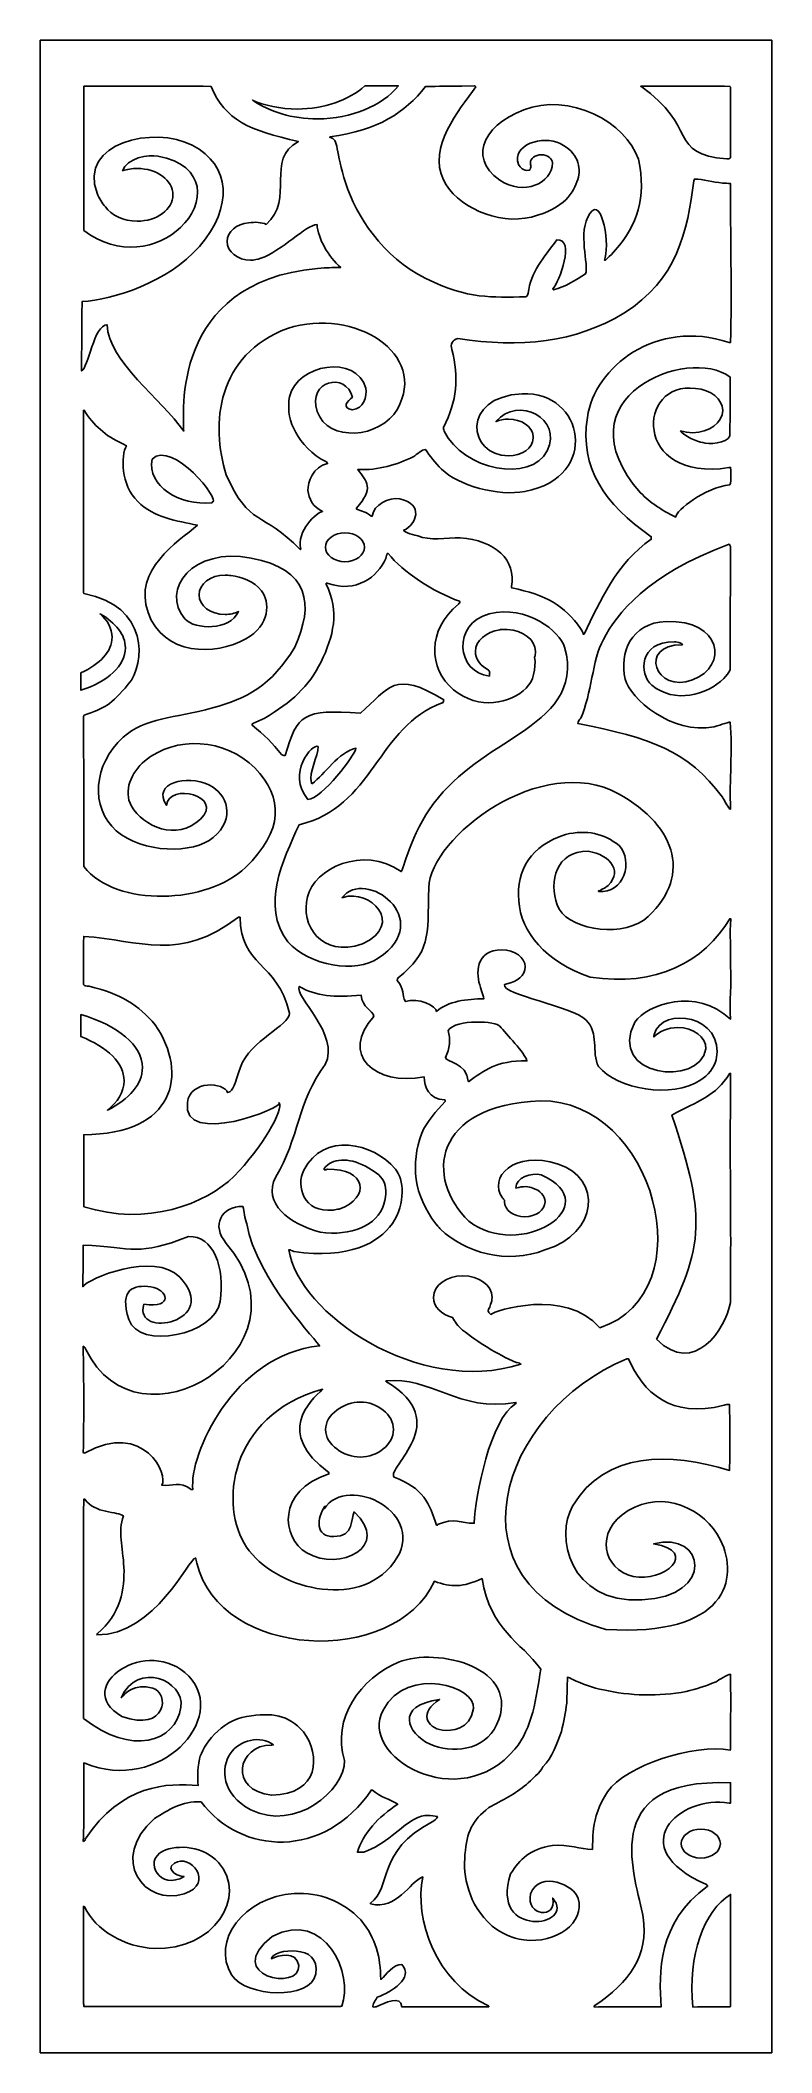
# Model space of a CAD drawing. Header units: centimetres. Extents: x 20.5 to 27, y -9 to 9.
import ezdxf

# ---------------------------------------------------------------- set-up
doc = ezdxf.new("R2010")
doc.units = ezdxf.units.CM
doc.header["$MEASUREMENT"] = 0
doc.layers.add('layer 1', color=7, linetype='Continuous')

msp = doc.modelspace()

# ---------------------------------------------------------------- linework, layer by layer
at = {"layer": 'layer 1', "color": 250}
for points, knots in [([(20.50021, 9.00077), (20.50021, 9.00077), (27.04602, 9.00077), (27.04602, 9.00077), (27.04602, 9.00077), (27.04602, 9.00077), (27.04602, -9.00021), (27.04602, -9.00021), (27.04602, -9.00021), (27.04602, -9.00021), (20.50021, -9.00021), (20.50021, -9.00021), (20.50021, -9.00021), (20.50021, -9.00021), (20.50021, 9.00077), (20.50021, 9.00077)], [0, 0, 0, 0, 0.2, 0.2, 0.2, 0.2, 0.4, 0.4, 0.4, 0.4, 0.6, 0.6, 0.6, 0.6, 1, 1, 1, 1]), ([(22.38146, 7.03393), (22.4142, 7.03393), (22.44522, 7.04), (22.47285, 7.05078), (22.47285, 7.05078), (22.66376, 7.11455), (22.87923, 7.35209), (22.97688, 7.35209), (22.97688, 7.35209), (22.98365, 7.22966), (23.08068, 7.06161), (23.18862, 6.9692), (23.18862, 6.9692), (23.09922, 6.96669), (23.07421, 6.96669), (22.98048, 6.96042), (22.98048, 6.96042), (21.65385, 6.83408), (21.78639, 5.63759), (21.78368, 5.50529), (21.78368, 5.50529), (21.58552, 5.78985), (21.10924, 6.12796), (21.09875, 6.45533), (21.09875, 6.45533), (20.9805, 6.45533), (20.92882, 6.06797), (20.87017, 6.0429), (20.87017, 6.0429), (20.87099, 6.21822), (20.87187, 6.58438), (20.87505, 6.66289), (20.87505, 6.66289), (21.15147, 6.68206), (21.6416, 6.83166), (21.92405, 7.15679), (21.92405, 7.15679), (22.231, 7.51012), (22.20332, 7.88225), (21.8611, 8.0609), (21.8611, 8.0609), (21.51887, 8.23955), (20.84008, 8.08666), (21.00858, 7.63352), (21.00858, 7.63352), (21.027, 7.58402), (21.05284, 7.54375), (21.08367, 7.51177), (21.08367, 7.51177), (21.13646, 7.43505), (21.24445, 7.38228), (21.36862, 7.38228), (21.36862, 7.38228), (21.54453, 7.38228), (21.688, 7.4882), (21.688, 7.61807), (21.688, 7.61807), (21.688, 7.74795), (21.54453, 7.85387), (21.36862, 7.85387), (21.36862, 7.85387), (21.32179, 7.85387), (21.27727, 7.84637), (21.23712, 7.8329), (21.23712, 7.8329), (21.27595, 7.94794), (21.46832, 7.9812), (21.55363, 7.96458), (21.55363, 7.96458), (21.99376, 7.87883), (21.97845, 7.53647), (21.75594, 7.32561), (21.75594, 7.32561), (21.55959, 7.13955), (21.19884, 7.05927), (20.89111, 7.29946), (20.89111, 7.29946), (20.88896, 8.58727), (20.88896, 8.58727), (20.89111, 8.58914), (20.89111, 8.58914), (21.27035, 8.58914), (21.64959, 8.58914), (22.02954, 8.58853), (22.02954, 8.58853), (22.15675, 8.28257), (22.36772, 8.19709), (22.81068, 8.09444), (22.81068, 8.09444), (22.50905, 7.93893), (22.78283, 7.58206), (22.52159, 7.35389), (22.52159, 7.35389), (22.48164, 7.37247), (22.42235, 7.37676), (22.36487, 7.36746), (22.36487, 7.36746), (22.25737, 7.36067), (22.1723, 7.28849), (22.1723, 7.20096), (22.1723, 7.20096), (22.1723, 7.10897), (22.26626, 7.03393), (22.38146, 7.03393)], [0, 0, 0, 0, 0.03703704, 0.03703704, 0.03703704, 0.03703704, 0.07407407, 0.07407407, 0.07407407, 0.07407407, 0.11111111, 0.11111111, 0.11111111, 0.11111111, 0.14814815, 0.14814815, 0.14814815, 0.14814815, 0.18518519, 0.18518519, 0.18518519, 0.18518519, 0.22222222, 0.22222222, 0.22222222, 0.22222222, 0.25925926, 0.25925926, 0.25925926, 0.25925926, 0.2962963, 0.2962963, 0.2962963, 0.2962963, 0.33333333, 0.33333333, 0.33333333, 0.33333333, 0.37037037, 0.37037037, 0.37037037, 0.37037037, 0.40740741, 0.40740741, 0.40740741, 0.40740741, 0.44444444, 0.44444444, 0.44444444, 0.44444444, 0.48148148, 0.48148148, 0.48148148, 0.48148148, 0.51851852, 0.51851852, 0.51851852, 0.51851852, 0.55555556, 0.55555556, 0.55555556, 0.55555556, 0.59259259, 0.59259259, 0.59259259, 0.59259259, 0.62962963, 0.62962963, 0.62962963, 0.62962963, 0.66666667, 0.66666667, 0.66666667, 0.66666667, 0.7037037, 0.7037037, 0.7037037, 0.7037037, 0.74074074, 0.74074074, 0.74074074, 0.74074074, 0.77777778, 0.77777778, 0.77777778, 0.77777778, 0.81481481, 0.81481481, 0.81481481, 0.81481481, 0.85185185, 0.85185185, 0.85185185, 0.85185185, 0.88888889, 0.88888889, 0.88888889, 0.88888889, 0.92592593, 0.92592593, 0.92592593, 0.92592593, 1, 1, 1, 1]), ([(22.39815, 8.46488), (22.55006, 8.36096), (22.7557, 8.29755), (22.98084, 8.29755), (22.98084, 8.29755), (23.28712, 8.29755), (23.55638, 8.41554), (23.7056, 8.59166), (23.7056, 8.59166), (23.7056, 8.59166), (23.40513, 8.59166), (23.40513, 8.59166), (23.40513, 8.59166), (23.26077, 8.46571), (23.04277, 8.38523), (22.79957, 8.38523), (22.79957, 8.38523), (22.65317, 8.38525), (22.50021, 8.4176), (22.39834, 8.46509), (22.39834, 8.46509), (22.39829, 8.46512), (22.39791, 8.46507), (22.39815, 8.46488)], [0, 0, 0, 0, 0.14285714, 0.14285714, 0.14285714, 0.14285714, 0.28571429, 0.28571429, 0.28571429, 0.28571429, 0.42857143, 0.42857143, 0.42857143, 0.42857143, 0.57142857, 0.57142857, 0.57142857, 0.57142857, 0.71428571, 0.71428571, 0.71428571, 0.71428571, 1, 1, 1, 1]), ([(23.95099, 6.87), (23.56019, 7.06176), (23.32778, 7.43526), (23.23389, 7.72034), (23.23389, 7.72034), (23.13998, 8.00544), (23.17442, 8.12102), (23.09079, 8.13105), (23.09079, 8.13105), (23.09151, 8.13293), (23.09223, 8.13418), (23.09296, 8.13544), (23.09296, 8.13544), (23.53219, 8.20216), (23.75925, 8.34778), (23.94731, 8.58664), (23.94731, 8.58664), (24.03311, 8.58727), (24.04752, 8.58978), (24.38639, 8.59166), (24.38639, 8.59166), (24.38998, 8.59103), (24.39254, 8.58651), (24.39687, 8.58525), (24.39687, 8.58525), (24.24298, 8.36804), (23.96847, 8.0449), (24.1083, 7.75162), (24.1083, 7.75162), (24.21965, 7.51804), (24.59013, 7.34239), (24.89508, 7.41962), (24.89508, 7.41962), (25.20003, 7.49685), (25.27464, 7.64408), (25.3096, 7.75509), (25.3096, 7.75509), (25.34456, 7.86611), (25.31178, 7.99668), (25.15369, 8.07594), (25.15369, 8.07594), (24.99559, 8.15521), (24.71917, 8.06614), (24.77931, 7.89041), (24.77931, 7.89041), (24.79804, 7.86095), (24.82112, 7.8315), (24.87446, 7.83777), (24.87446, 7.83777), (24.88955, 7.84681), (24.89127, 7.86236), (24.89139, 7.87923), (24.89139, 7.87923), (24.88783, 7.88675), (24.88588, 7.89481), (24.88588, 7.90321), (24.88588, 7.90321), (24.88588, 7.94337), (24.93023, 7.97611), (24.98463, 7.97611), (24.98463, 7.97611), (25.03901, 7.97611), (25.08338, 7.94337), (25.08338, 7.90321), (25.08338, 7.90321), (25.08338, 7.71996), (24.82407, 7.6047), (24.61127, 7.75032), (24.61127, 7.75032), (24.31123, 7.95564), (24.4864, 8.28658), (24.90204, 8.40092), (24.90204, 8.40092), (25.31767, 8.51526), (25.81718, 8.20964), (25.86677, 7.87379), (25.86677, 7.87379), (25.91636, 7.53795), (25.8195, 7.30616), (25.61131, 7.08326), (25.61131, 7.08326), (25.58245, 7.05631), (25.5702, 7.04752), (25.55723, 7.03375), (25.55723, 7.03375), (25.55362, 7.03438), (25.55074, 7.03438), (25.54785, 7.03438), (25.54785, 7.03438), (25.60039, 7.13967), (25.53262, 7.62118), (25.41808, 7.45174), (25.41808, 7.45174), (25.30354, 7.2823), (25.41427, 6.98916), (25.37916, 6.91091), (25.37916, 6.91091), (25.29116, 6.8584), (25.20466, 6.79516), (25.09149, 6.76804), (25.09149, 6.76804), (25.08354, 6.77117), (25.08787, 6.7787), (25.08787, 6.7787), (25.08787, 6.7787), (25.14446, 6.83719), (25.29105, 7.23196), (25.12248, 7.21424), (25.12248, 7.21424), (25.00784, 7.05756), (24.88745, 6.92659), (24.86582, 6.73733), (24.86582, 6.73733), (24.85933, 6.7273), (24.86077, 6.71478), (24.84634, 6.70474), (24.84634, 6.70474), (24.53253, 6.70546), (24.34181, 6.67824), (23.95099, 6.87)], [0, 0, 0, 0, 0.03225806, 0.03225806, 0.03225806, 0.03225806, 0.06451613, 0.06451613, 0.06451613, 0.06451613, 0.09677419, 0.09677419, 0.09677419, 0.09677419, 0.12903226, 0.12903226, 0.12903226, 0.12903226, 0.16129032, 0.16129032, 0.16129032, 0.16129032, 0.19354839, 0.19354839, 0.19354839, 0.19354839, 0.22580645, 0.22580645, 0.22580645, 0.22580645, 0.25806452, 0.25806452, 0.25806452, 0.25806452, 0.29032258, 0.29032258, 0.29032258, 0.29032258, 0.32258065, 0.32258065, 0.32258065, 0.32258065, 0.35483871, 0.35483871, 0.35483871, 0.35483871, 0.38709677, 0.38709677, 0.38709677, 0.38709677, 0.41935484, 0.41935484, 0.41935484, 0.41935484, 0.4516129, 0.4516129, 0.4516129, 0.4516129, 0.48387097, 0.48387097, 0.48387097, 0.48387097, 0.51612903, 0.51612903, 0.51612903, 0.51612903, 0.5483871, 0.5483871, 0.5483871, 0.5483871, 0.58064516, 0.58064516, 0.58064516, 0.58064516, 0.61290323, 0.61290323, 0.61290323, 0.61290323, 0.64516129, 0.64516129, 0.64516129, 0.64516129, 0.67741935, 0.67741935, 0.67741935, 0.67741935, 0.70967742, 0.70967742, 0.70967742, 0.70967742, 0.74193548, 0.74193548, 0.74193548, 0.74193548, 0.77419355, 0.77419355, 0.77419355, 0.77419355, 0.80645161, 0.80645161, 0.80645161, 0.80645161, 0.83870968, 0.83870968, 0.83870968, 0.83870968, 0.87096774, 0.87096774, 0.87096774, 0.87096774, 0.90322581, 0.90322581, 0.90322581, 0.90322581, 0.93548387, 0.93548387, 0.93548387, 0.93548387, 1, 1, 1, 1]), ([(26.64301, 7.94055), (26.11377, 7.9802), (26.39185, 8.23106), (25.87301, 8.58914), (25.87301, 8.58914), (26.13906, 8.58914), (26.40581, 8.58914), (26.67257, 8.58853), (26.67257, 8.58853), (26.67399, 8.58602), (26.67545, 8.58289), (26.67761, 8.57975), (26.67761, 8.57975), (26.67618, 8.37231), (26.67977, 8.16051), (26.67545, 7.94932), (26.67545, 7.94932), (26.66391, 7.93928), (26.65454, 7.94117), (26.64301, 7.94055)], [0, 0, 0, 0, 0.16666667, 0.16666667, 0.16666667, 0.16666667, 0.33333333, 0.33333333, 0.33333333, 0.33333333, 0.5, 0.5, 0.5, 0.5, 0.66666667, 0.66666667, 0.66666667, 0.66666667, 1, 1, 1, 1]), ([(24.68932, 5.28344), (24.8093, 5.28344), (24.90763, 5.35412), (24.91184, 5.44197), (24.91184, 5.44197), (24.91253, 5.44803), (24.91235, 5.45413), (24.91137, 5.46022), (24.91137, 5.46022), (24.90276, 5.54503), (24.80632, 5.61225), (24.68932, 5.61225), (24.68932, 5.61225), (24.64948, 5.61225), (24.61203, 5.60445), (24.57962, 5.59082), (24.57962, 5.59082), (24.57914, 5.59071), (24.57864, 5.59063), (24.57815, 5.59053), (24.57815, 5.59053), (24.77669, 5.8259), (25.18084, 5.61614), (25.03529, 5.3276), (25.03529, 5.3276), (24.88974, 5.03906), (24.28066, 5.15558), (24.11602, 5.50278), (24.11602, 5.50278), (24.1088, 5.52597), (24.1088, 5.52597), (24.1088, 5.53662), (24.1088, 5.53662), (24.23053, 5.77873), (24.24724, 5.97937), (24.18306, 6.23598), (24.18306, 6.23598), (24.16792, 6.28111), (24.18667, 6.31808), (24.23714, 6.33375), (24.23714, 6.33375), (24.79346, 6.24692), (25.28995, 6.29321), (25.72233, 6.56072), (25.72233, 6.56072), (26.20055, 6.85659), (26.29235, 7.28962), (26.34812, 7.7444), (26.34812, 7.7444), (26.3503, 7.7494), (26.35246, 7.75441), (26.35462, 7.75881), (26.35462, 7.75881), (26.43176, 7.75881), (26.51972, 7.73311), (26.6048, 7.72246), (26.6048, 7.72246), (26.62786, 7.72183), (26.65166, 7.72121), (26.67545, 7.71996), (26.67545, 7.71996), (26.67569, 7.29231), (26.68989, 6.74067), (26.67688, 6.29866), (26.67688, 6.29866), (26.67257, 6.29866), (26.66824, 6.29866), (26.66463, 6.29804), (26.66463, 6.29804), (26.0097, 6.5127), (25.46359, 6.08074), (25.39584, 5.62735), (25.39584, 5.62735), (25.32811, 5.17395), (25.54411, 4.85706), (25.96817, 4.55964), (25.96817, 4.55964), (25.96817, 4.55274), (25.96817, 4.54522), (25.96817, 4.53771), (25.96817, 4.53771), (25.65485, 4.32346), (25.51066, 3.9799), (25.36689, 3.68982), (25.36689, 3.68982), (25.36402, 3.6892), (25.36186, 3.68857), (25.35967, 3.68794), (25.35967, 3.68794), (25.3568, 3.70736), (25.34238, 3.72617), (25.33445, 3.73995), (25.33445, 3.73995), (25.19053, 3.94155), (25.02967, 4.04151), (24.71873, 4.10153), (24.71873, 4.10153), (24.71802, 4.10594), (24.7173, 4.11031), (24.71658, 4.11408), (24.71658, 4.11408), (24.76417, 4.34946), (24.5687, 4.52862), (24.25876, 4.55149), (24.25876, 4.55149), (24.13907, 4.54898), (23.97974, 4.52204), (23.87953, 4.56841), (23.87953, 4.56841), (23.86007, 4.57092), (23.75264, 4.59787), (23.75264, 4.61917), (23.75264, 4.61917), (23.86935, 4.66244), (23.93271, 4.85863), (23.71888, 4.8975), (23.71888, 4.8975), (23.61717, 4.91598), (23.48591, 4.8473), (23.47074, 4.7445), (23.47074, 4.7445), (23.46786, 4.74514), (23.46498, 4.74514), (23.46209, 4.74514), (23.46209, 4.74514), (23.41811, 4.77835), (23.37413, 4.79151), (23.33087, 4.80717), (23.33087, 4.80717), (23.33015, 4.81031), (23.33015, 4.81345), (23.33015, 4.81595), (23.33015, 4.81595), (23.48843, 4.99285), (23.42558, 5.05437), (23.34098, 5.16062), (23.34098, 5.16062), (23.52549, 5.15421), (23.69006, 5.20187), (23.84204, 5.27781), (23.84204, 5.27781), (23.86511, 5.29348), (23.91846, 5.34048), (23.94731, 5.34048), (23.94731, 5.34048), (23.98696, 5.28094), (24.03311, 5.22203), (24.09222, 5.16438), (24.09222, 5.16438), (24.24209, 5.01716), (24.59727, 4.91922), (24.83746, 4.96515), (24.83746, 4.96515), (25.51694, 5.0916), (25.36565, 5.86574), (24.81134, 5.83843), (24.81134, 5.83843), (24.25702, 5.81113), (24.33043, 5.28344), (24.68932, 5.28344)], [0, 0, 0, 0, 0.02439024, 0.02439024, 0.02439024, 0.02439024, 0.04878049, 0.04878049, 0.04878049, 0.04878049, 0.07317073, 0.07317073, 0.07317073, 0.07317073, 0.09756098, 0.09756098, 0.09756098, 0.09756098, 0.12195122, 0.12195122, 0.12195122, 0.12195122, 0.14634146, 0.14634146, 0.14634146, 0.14634146, 0.17073171, 0.17073171, 0.17073171, 0.17073171, 0.19512195, 0.19512195, 0.19512195, 0.19512195, 0.2195122, 0.2195122, 0.2195122, 0.2195122, 0.24390244, 0.24390244, 0.24390244, 0.24390244, 0.26829268, 0.26829268, 0.26829268, 0.26829268, 0.29268293, 0.29268293, 0.29268293, 0.29268293, 0.31707317, 0.31707317, 0.31707317, 0.31707317, 0.34146341, 0.34146341, 0.34146341, 0.34146341, 0.36585366, 0.36585366, 0.36585366, 0.36585366, 0.3902439, 0.3902439, 0.3902439, 0.3902439, 0.41463415, 0.41463415, 0.41463415, 0.41463415, 0.43902439, 0.43902439, 0.43902439, 0.43902439, 0.46341463, 0.46341463, 0.46341463, 0.46341463, 0.48780488, 0.48780488, 0.48780488, 0.48780488, 0.51219512, 0.51219512, 0.51219512, 0.51219512, 0.53658537, 0.53658537, 0.53658537, 0.53658537, 0.56097561, 0.56097561, 0.56097561, 0.56097561, 0.58536585, 0.58536585, 0.58536585, 0.58536585, 0.6097561, 0.6097561, 0.6097561, 0.6097561, 0.63414634, 0.63414634, 0.63414634, 0.63414634, 0.65853659, 0.65853659, 0.65853659, 0.65853659, 0.68292683, 0.68292683, 0.68292683, 0.68292683, 0.70731707, 0.70731707, 0.70731707, 0.70731707, 0.73170732, 0.73170732, 0.73170732, 0.73170732, 0.75609756, 0.75609756, 0.75609756, 0.75609756, 0.7804878, 0.7804878, 0.7804878, 0.7804878, 0.80487805, 0.80487805, 0.80487805, 0.80487805, 0.82926829, 0.82926829, 0.82926829, 0.82926829, 0.85365854, 0.85365854, 0.85365854, 0.85365854, 0.87804878, 0.87804878, 0.87804878, 0.87804878, 0.90243902, 0.90243902, 0.90243902, 0.90243902, 0.92682927, 0.92682927, 0.92682927, 0.92682927, 0.95121951, 0.95121951, 0.95121951, 0.95121951, 1, 1, 1, 1]), ([(22.82692, 4.44621), (22.49411, 4.78898), (22.3644, 4.64946), (22.16508, 5.11362), (22.16508, 5.11362), (22.01959, 5.56762), (22.0829, 6.18881), (22.71373, 6.42337), (22.71373, 6.42337), (23.31827, 6.61389), (23.97326, 6.19403), (23.69563, 5.70088), (23.69563, 5.70088), (23.54765, 5.43804), (23.07146, 5.40201), (22.97918, 5.67962), (22.97918, 5.67962), (22.88691, 5.95724), (23.23665, 6.03669), (23.2941, 5.80797), (23.2941, 5.80797), (23.25229, 5.76975), (23.18957, 5.71523), (23.29267, 5.69455), (23.29267, 5.69455), (23.3936, 5.70395), (23.42676, 5.81549), (23.41379, 5.88757), (23.41379, 5.88757), (23.33106, 6.19823), (22.79329, 6.10191), (22.73163, 5.81143), (22.73163, 5.81143), (22.69478, 5.63782), (22.77182, 5.41575), (23.01293, 5.25274), (23.01293, 5.25274), (23.02446, 5.24773), (23.067, 5.23645), (23.07205, 5.21452), (23.07205, 5.21452), (22.94074, 5.18675), (22.89386, 5.04544), (22.8947, 4.97451), (22.8947, 4.97451), (22.90334, 4.89741), (22.94084, 4.82723), (23.02663, 4.78524), (23.02663, 4.78524), (22.97621, 4.78267), (22.78912, 4.60883), (22.83197, 4.44809), (22.83197, 4.44809), (22.8298, 4.44747), (22.82837, 4.44684), (22.82692, 4.44621)], [0, 0, 0, 0, 0.06666667, 0.06666667, 0.06666667, 0.06666667, 0.13333333, 0.13333333, 0.13333333, 0.13333333, 0.2, 0.2, 0.2, 0.2, 0.26666667, 0.26666667, 0.26666667, 0.26666667, 0.33333333, 0.33333333, 0.33333333, 0.33333333, 0.4, 0.4, 0.4, 0.4, 0.46666667, 0.46666667, 0.46666667, 0.46666667, 0.53333333, 0.53333333, 0.53333333, 0.53333333, 0.6, 0.6, 0.6, 0.6, 0.66666667, 0.66666667, 0.66666667, 0.66666667, 0.73333333, 0.73333333, 0.73333333, 0.73333333, 0.8, 0.8, 0.8, 0.8, 0.86666667, 0.86666667, 0.86666667, 0.86666667, 1, 1, 1, 1]), ([(26.33808, 5.49026), (26.48611, 5.49026), (26.60686, 5.5794), (26.60686, 5.6887), (26.60686, 5.6887), (26.60686, 5.79156), (26.4999, 5.87656), (26.3639, 5.88621), (26.3639, 5.88621), (25.83743, 5.9579), (25.80047, 5.04488), (26.66247, 5.17817), (26.66247, 5.17817), (26.6668, 5.17879), (26.67185, 5.17942), (26.67688, 5.17942), (26.67688, 5.17942), (26.67688, 5.17692), (26.68914, 5.05284), (26.66969, 5.02463), (26.66969, 5.02463), (26.44685, 5.00038), (26.18874, 4.79556), (26.18663, 4.73636), (26.18663, 4.73636), (26.05831, 4.79716), (25.96241, 4.8642), (25.87085, 4.95257), (25.87085, 4.95257), (25.12541, 5.80591), (26.302, 6.27518), (26.67257, 5.98783), (26.67257, 5.98783), (26.67257, 5.55292), (26.67257, 5.55292), (26.67041, 5.46143), (26.67041, 5.46143), (26.64796, 5.39445), (26.47435, 5.38135), (26.42887, 5.40189), (26.42887, 5.40189), (26.37815, 5.40714), (26.25949, 5.46328), (26.23082, 5.5068), (26.23082, 5.5068), (26.26371, 5.49618), (26.29998, 5.49026), (26.33808, 5.49026)], [0, 0, 0, 0, 0.07692308, 0.07692308, 0.07692308, 0.07692308, 0.15384615, 0.15384615, 0.15384615, 0.15384615, 0.23076923, 0.23076923, 0.23076923, 0.23076923, 0.30769231, 0.30769231, 0.30769231, 0.30769231, 0.38461538, 0.38461538, 0.38461538, 0.38461538, 0.46153846, 0.46153846, 0.46153846, 0.46153846, 0.53846154, 0.53846154, 0.53846154, 0.53846154, 0.61538462, 0.61538462, 0.61538462, 0.61538462, 0.69230769, 0.69230769, 0.69230769, 0.69230769, 0.76923077, 0.76923077, 0.76923077, 0.76923077, 0.84615385, 0.84615385, 0.84615385, 0.84615385, 1, 1, 1, 1]), ([(22.15403, 3.86479), (22.19813, 3.86479), (22.23942, 3.87412), (22.27465, 3.89031), (22.27465, 3.89031), (22.19673, 3.71861), (21.88695, 3.72616), (21.79419, 3.82442), (21.79419, 3.82442), (21.57458, 4.08869), (21.8649, 4.46912), (22.38686, 4.36957), (22.38686, 4.36957), (22.90884, 4.27001), (22.95248, 3.95583), (22.77718, 3.57263), (22.77718, 3.57263), (22.57242, 3.22729), (22.34606, 3.11087), (22.04106, 3.02868), (22.04106, 3.02868), (21.69802, 2.93625), (21.43521, 2.93882), (21.24268, 2.76673), (21.24268, 2.76673), (20.97212, 2.52491), (20.94522, 2.13543), (21.18072, 1.93075), (21.18072, 1.93075), (21.41622, 1.72607), (21.87081, 1.71969), (22.04863, 1.86962), (22.04863, 1.86962), (22.25193, 2.04104), (22.17581, 2.26024), (22.01023, 2.33935), (22.01023, 2.33935), (21.8104, 2.43483), (21.49853, 2.3577), (21.62907, 2.15751), (21.62907, 2.15751), (21.64976, 2.36246), (22.15108, 2.24356), (21.93315, 2.0341), (21.93315, 2.0341), (21.72251, 1.83164), (21.42036, 1.9689), (21.31603, 2.15091), (21.31603, 2.15091), (21.2399, 2.28372), (21.31665, 2.45443), (21.43373, 2.55285), (21.43373, 2.55285), (21.71123, 2.78616), (22.15826, 2.75612), (22.41981, 2.49184), (22.41981, 2.49184), (22.68133, 2.22757), (22.67355, 1.92695), (22.33734, 1.6018), (22.33734, 1.6018), (22.0011, 1.27666), (21.18441, 1.23669), (20.89039, 1.60927), (20.89039, 1.60927), (20.88967, 2.05796), (20.88896, 2.50666), (20.88823, 2.95473), (20.88823, 2.95473), (20.88967, 2.95786), (20.89184, 2.961), (20.89399, 2.9635), (20.89399, 2.9635), (21.06735, 3.02323), (21.13505, 3.05439), (21.28837, 3.23988), (21.28837, 3.23988), (21.44167, 3.42535), (21.47516, 3.94414), (20.89111, 4.05078), (20.89111, 4.05078), (20.88967, 4.05392), (20.88896, 4.05705), (20.88823, 4.05956), (20.88823, 4.05956), (20.88752, 4.60289), (20.8868, 5.1462), (20.8868, 5.68953), (20.8868, 5.68953), (20.88967, 5.68953), (20.89327, 5.68953), (20.89689, 5.68953), (20.89689, 5.68953), (20.90049, 5.68452), (20.90049, 5.68452), (20.90483, 5.67011), (20.90483, 5.67011), (21.00552, 5.53072), (21.09285, 5.4556), (21.27179, 5.37432), (21.27179, 5.37432), (21.22031, 5.2833), (21.2209, 5.02324), (21.37216, 4.87539), (21.37216, 4.87539), (21.5234, 4.72753), (21.72217, 4.70221), (21.90624, 4.66367), (21.90624, 4.66367), (21.73157, 4.50939), (21.32952, 4.26903), (21.46503, 3.88209), (21.46503, 3.88209), (21.60053, 3.49515), (22.06474, 3.49226), (22.33916, 3.64558), (22.33916, 3.64558), (22.55999, 3.76895), (22.55668, 3.98096), (22.47894, 4.07721), (22.47894, 4.07721), (22.41356, 4.15815), (22.30607, 4.20507), (22.20561, 4.21265), (22.20561, 4.21265), (22.18901, 4.2155), (22.17175, 4.21701), (22.15403, 4.21701), (22.15403, 4.21701), (22.02566, 4.21701), (21.92097, 4.1379), (21.92097, 4.04089), (21.92097, 4.04089), (21.92097, 3.94389), (22.02566, 3.86479), (22.15403, 3.86479)], [0, 0, 0, 0, 0.02857143, 0.02857143, 0.02857143, 0.02857143, 0.05714286, 0.05714286, 0.05714286, 0.05714286, 0.08571429, 0.08571429, 0.08571429, 0.08571429, 0.11428571, 0.11428571, 0.11428571, 0.11428571, 0.14285714, 0.14285714, 0.14285714, 0.14285714, 0.17142857, 0.17142857, 0.17142857, 0.17142857, 0.2, 0.2, 0.2, 0.2, 0.22857143, 0.22857143, 0.22857143, 0.22857143, 0.25714286, 0.25714286, 0.25714286, 0.25714286, 0.28571429, 0.28571429, 0.28571429, 0.28571429, 0.31428571, 0.31428571, 0.31428571, 0.31428571, 0.34285714, 0.34285714, 0.34285714, 0.34285714, 0.37142857, 0.37142857, 0.37142857, 0.37142857, 0.4, 0.4, 0.4, 0.4, 0.42857143, 0.42857143, 0.42857143, 0.42857143, 0.45714286, 0.45714286, 0.45714286, 0.45714286, 0.48571429, 0.48571429, 0.48571429, 0.48571429, 0.51428571, 0.51428571, 0.51428571, 0.51428571, 0.54285714, 0.54285714, 0.54285714, 0.54285714, 0.57142857, 0.57142857, 0.57142857, 0.57142857, 0.6, 0.6, 0.6, 0.6, 0.62857143, 0.62857143, 0.62857143, 0.62857143, 0.65714286, 0.65714286, 0.65714286, 0.65714286, 0.68571429, 0.68571429, 0.68571429, 0.68571429, 0.71428571, 0.71428571, 0.71428571, 0.71428571, 0.74285714, 0.74285714, 0.74285714, 0.74285714, 0.77142857, 0.77142857, 0.77142857, 0.77142857, 0.8, 0.8, 0.8, 0.8, 0.82857143, 0.82857143, 0.82857143, 0.82857143, 0.85714286, 0.85714286, 0.85714286, 0.85714286, 0.88571429, 0.88571429, 0.88571429, 0.88571429, 0.91428571, 0.91428571, 0.91428571, 0.91428571, 0.94285714, 0.94285714, 0.94285714, 0.94285714, 1, 1, 1, 1]), ([(21.50106, 5.25463), (21.68554, 5.42884), (22.12186, 4.88263), (22.03962, 4.86921), (22.03962, 4.86921), (22.0389, 4.86734), (22.03818, 4.86545), (22.03818, 4.86357), (22.03818, 4.86357), (21.74356, 4.83441), (21.4558, 5.01461), (21.50106, 5.25463)], [0, 0, 0, 0, 0.25, 0.25, 0.25, 0.25, 0.5, 0.5, 0.5, 0.5, 1, 1, 1, 1]), ([(23.22692, 4.33659), (23.32334, 4.33659), (23.40198, 4.39465), (23.40198, 4.46583), (23.40198, 4.46583), (23.40198, 4.53703), (23.32334, 4.59508), (23.22692, 4.59508), (23.22692, 4.59508), (23.13049, 4.59508), (23.05185, 4.53703), (23.05185, 4.46583), (23.05185, 4.46583), (23.05185, 4.39465), (23.13049, 4.33659), (23.22692, 4.33659)], [0, 0, 0, 0, 0.2, 0.2, 0.2, 0.2, 0.4, 0.4, 0.4, 0.4, 0.6, 0.6, 0.6, 0.6, 1, 1, 1, 1]), ([(24.92388, 3.48369), (24.92924, 3.49926), (24.93209, 3.51556), (24.93209, 3.53233), (24.93209, 3.53233), (24.93209, 3.63762), (24.82004, 3.72418), (24.67948, 3.73038), (24.67948, 3.73038), (24.66217, 3.73178), (24.64393, 3.73192), (24.62463, 3.73055), (24.62463, 3.73055), (24.62075, 3.72947), (24.61694, 3.72837), (24.61318, 3.72725), (24.61318, 3.72725), (24.48901, 3.70982), (24.39462, 3.62896), (24.39462, 3.53233), (24.39462, 3.53233), (24.39462, 3.47409), (24.42892, 3.42158), (24.48336, 3.38523), (24.48336, 3.38523), (24.53732, 3.35812), (24.51824, 3.34693), (24.52022, 3.31403), (24.52022, 3.31403), (24.22628, 3.34048), (24.18106, 3.78558), (24.51812, 3.87032), (24.51812, 3.87032), (24.85517, 3.95505), (25.15197, 3.71004), (25.19157, 3.57266), (25.19157, 3.57266), (25.30165, 3.19079), (25.05616, 2.97691), (24.79733, 2.8037), (24.79733, 2.8037), (24.5385, 2.63049), (24.23334, 2.45678), (24.02335, 2.17758), (24.02335, 2.17758), (23.81335, 1.89838), (23.74635, 1.57009), (23.7303, 1.56477), (23.7303, 1.56477), (23.38678, 1.80424), (22.95205, 1.59029), (22.89049, 1.33792), (22.89049, 1.33792), (22.82894, 1.08554), (23.00896, 0.79476), (23.38283, 0.91719), (23.38283, 0.91719), (23.76809, 1.09733), (23.44772, 1.41295), (23.21192, 1.33415), (23.21192, 1.33415), (23.20831, 1.33353), (23.20471, 1.3329), (23.20183, 1.33164), (23.20183, 1.33164), (23.4051, 1.60409), (24.04705, 1.13869), (23.52554, 0.78957), (23.52554, 0.78957), (23.32452, 0.65502), (22.91277, 0.71464), (22.71444, 0.93685), (22.71444, 0.93685), (22.47051, 1.26298), (22.67205, 1.66172), (22.8161, 1.98401), (22.8161, 1.98401), (23.47839, 2.13311), (23.51776, 2.86447), (24.09799, 3.07567), (24.09799, 3.07567), (24.09944, 3.07567), (24.10087, 3.07567), (24.10304, 3.07567), (24.10304, 3.07567), (24.1059, 3.08758), (24.11168, 3.08821), (24.11168, 3.10011), (24.11168, 3.10011), (23.6671, 3.37426), (23.62387, 3.2063), (23.36476, 2.98105), (23.36476, 2.98105), (22.85323, 3.01813), (22.80036, 2.97161), (22.69138, 2.60254), (22.69138, 2.60254), (22.67695, 2.59941), (22.66542, 2.60944), (22.65966, 2.61257), (22.65966, 2.61257), (22.58047, 2.71066), (22.50466, 2.78934), (22.39722, 2.87326), (22.39722, 2.87326), (22.3965, 2.87702), (22.39577, 2.88079), (22.39577, 2.88454), (22.39577, 2.88454), (22.4304, 2.90209), (22.46644, 2.91713), (22.50465, 2.93468), (22.50465, 2.93468), (22.75022, 3.08256), (22.90198, 3.21514), (23.01293, 3.44103), (23.01293, 3.44103), (23.12387, 3.66692), (23.18038, 3.88915), (23.05835, 4.13664), (23.05835, 4.13664), (23.05835, 4.13914), (23.05835, 4.14165), (23.05908, 4.14353), (23.05908, 4.14353), (23.06484, 4.14353), (23.0706, 4.1429), (23.07637, 4.14228), (23.07637, 4.14228), (23.3264, 4.05278), (23.52055, 4.2026), (23.59187, 4.36474), (23.59187, 4.36474), (23.59691, 4.39169), (23.59691, 4.39169), (23.60484, 4.41112), (23.60484, 4.41112), (23.60773, 4.41112), (23.6106, 4.41112), (23.6135, 4.41112), (23.6135, 4.41112), (23.74183, 4.24425), (24.01778, 4.06696), (24.25228, 3.9831), (24.25228, 3.9831), (24.25516, 3.97809), (24.25516, 3.97809), (24.25443, 3.96743), (24.25443, 3.96743), (24.24362, 3.96743), (24.24506, 3.96054), (24.24146, 3.95615), (24.24146, 3.95615), (23.96116, 3.72666), (23.97257, 3.37875), (24.1982, 3.19162), (24.1982, 3.19162), (24.42385, 3.00449), (24.70916, 3.06824), (24.84925, 3.20603), (24.84925, 3.20603), (24.91041, 3.26621), (24.93894, 3.37838), (24.92388, 3.48369)], [0, 0, 0, 0, 0.02380952, 0.02380952, 0.02380952, 0.02380952, 0.04761905, 0.04761905, 0.04761905, 0.04761905, 0.07142857, 0.07142857, 0.07142857, 0.07142857, 0.0952381, 0.0952381, 0.0952381, 0.0952381, 0.11904762, 0.11904762, 0.11904762, 0.11904762, 0.14285714, 0.14285714, 0.14285714, 0.14285714, 0.16666667, 0.16666667, 0.16666667, 0.16666667, 0.19047619, 0.19047619, 0.19047619, 0.19047619, 0.21428571, 0.21428571, 0.21428571, 0.21428571, 0.23809524, 0.23809524, 0.23809524, 0.23809524, 0.26190476, 0.26190476, 0.26190476, 0.26190476, 0.28571429, 0.28571429, 0.28571429, 0.28571429, 0.30952381, 0.30952381, 0.30952381, 0.30952381, 0.33333333, 0.33333333, 0.33333333, 0.33333333, 0.35714286, 0.35714286, 0.35714286, 0.35714286, 0.38095238, 0.38095238, 0.38095238, 0.38095238, 0.4047619, 0.4047619, 0.4047619, 0.4047619, 0.42857143, 0.42857143, 0.42857143, 0.42857143, 0.45238095, 0.45238095, 0.45238095, 0.45238095, 0.47619048, 0.47619048, 0.47619048, 0.47619048, 0.5, 0.5, 0.5, 0.5, 0.52380952, 0.52380952, 0.52380952, 0.52380952, 0.54761905, 0.54761905, 0.54761905, 0.54761905, 0.57142857, 0.57142857, 0.57142857, 0.57142857, 0.5952381, 0.5952381, 0.5952381, 0.5952381, 0.61904762, 0.61904762, 0.61904762, 0.61904762, 0.64285714, 0.64285714, 0.64285714, 0.64285714, 0.66666667, 0.66666667, 0.66666667, 0.66666667, 0.69047619, 0.69047619, 0.69047619, 0.69047619, 0.71428571, 0.71428571, 0.71428571, 0.71428571, 0.73809524, 0.73809524, 0.73809524, 0.73809524, 0.76190476, 0.76190476, 0.76190476, 0.76190476, 0.78571429, 0.78571429, 0.78571429, 0.78571429, 0.80952381, 0.80952381, 0.80952381, 0.80952381, 0.83333333, 0.83333333, 0.83333333, 0.83333333, 0.85714286, 0.85714286, 0.85714286, 0.85714286, 0.88095238, 0.88095238, 0.88095238, 0.88095238, 0.9047619, 0.9047619, 0.9047619, 0.9047619, 0.92857143, 0.92857143, 0.92857143, 0.92857143, 0.95238095, 0.95238095, 0.95238095, 0.95238095, 1, 1, 1, 1]), ([(26.67185, 2.12314), (26.64372, 2.15573), (26.62426, 2.1996), (26.60408, 2.23093), (26.60408, 2.23093), (26.29405, 2.65052), (25.96501, 2.75792), (25.31065, 2.88956), (25.31065, 2.88956), (25.31065, 2.90459), (25.32796, 2.92842), (25.3366, 2.93781), (25.3366, 2.93781), (25.43591, 3.15728), (25.43708, 3.45087), (25.5392, 3.64114), (25.5392, 3.64114), (25.66238, 3.87064), (25.9194, 4.21354), (26.66475, 4.49446), (26.66475, 4.49446), (26.66618, 4.48757), (26.67329, 4.48068), (26.67545, 4.47316), (26.67545, 4.47316), (26.67545, 4.10845), (26.67545, 3.7387), (26.67257, 3.36834), (26.67257, 3.36834), (26.66391, 3.34515), (26.63579, 3.31257), (26.61849, 3.29188), (26.61849, 3.29188), (26.46862, 3.14391), (26.17167, 3.06347), (25.97361, 3.23244), (25.97361, 3.23244), (25.85666, 3.3322), (25.85449, 3.62025), (26.17438, 3.62025), (26.17438, 3.62025), (26.17725, 3.62025), (26.25152, 3.61086), (26.24647, 3.59394), (26.24647, 3.59394), (25.84049, 3.59394), (26.00914, 3.15326), (26.33659, 3.27873), (26.33659, 3.27873), (26.66405, 3.4042), (26.59499, 3.81866), (26.10155, 3.80178), (26.10155, 3.80178), (25.78306, 3.79088), (25.68029, 3.51927), (25.73489, 3.28691), (25.73489, 3.28691), (25.77506, 3.11601), (26.14893, 2.78632), (26.52981, 2.85948), (26.52981, 2.85948), (26.54929, 2.86449), (26.65887, 2.90398), (26.67472, 2.90084), (26.67472, 2.90084), (26.69491, 2.64829), (26.6668, 2.38258), (26.67688, 2.12314), (26.67688, 2.12314), (26.67472, 2.12314), (26.67329, 2.12314), (26.67185, 2.12314)], [0, 0, 0, 0, 0.05263158, 0.05263158, 0.05263158, 0.05263158, 0.10526316, 0.10526316, 0.10526316, 0.10526316, 0.15789474, 0.15789474, 0.15789474, 0.15789474, 0.21052632, 0.21052632, 0.21052632, 0.21052632, 0.26315789, 0.26315789, 0.26315789, 0.26315789, 0.31578947, 0.31578947, 0.31578947, 0.31578947, 0.36842105, 0.36842105, 0.36842105, 0.36842105, 0.42105263, 0.42105263, 0.42105263, 0.42105263, 0.47368421, 0.47368421, 0.47368421, 0.47368421, 0.52631579, 0.52631579, 0.52631579, 0.52631579, 0.57894737, 0.57894737, 0.57894737, 0.57894737, 0.63157895, 0.63157895, 0.63157895, 0.63157895, 0.68421053, 0.68421053, 0.68421053, 0.68421053, 0.73684211, 0.73684211, 0.73684211, 0.73684211, 0.78947368, 0.78947368, 0.78947368, 0.78947368, 0.84210526, 0.84210526, 0.84210526, 0.84210526, 0.89473684, 0.89473684, 0.89473684, 0.89473684, 1, 1, 1, 1]), ([(21.03558, 3.87018), (21.17635, 3.79073), (21.26222, 3.68317), (21.26222, 3.56542), (21.26222, 3.56542), (21.26222, 3.40524), (21.10241, 3.26441), (20.86387, 3.18637), (20.86387, 3.18637), (20.86387, 3.18637), (20.86387, 3.34352), (20.86387, 3.34352), (20.86387, 3.34352), (21.03446, 3.41903), (21.14345, 3.53304), (21.14345, 3.66023), (21.14345, 3.66023), (21.14344, 3.7368), (21.09962, 3.8168), (21.03529, 3.87007), (21.03529, 3.87007), (21.03525, 3.87011), (21.03533, 3.8703), (21.03558, 3.87018)], [0, 0, 0, 0, 0.14285714, 0.14285714, 0.14285714, 0.14285714, 0.28571429, 0.28571429, 0.28571429, 0.28571429, 0.42857143, 0.42857143, 0.42857143, 0.42857143, 0.57142857, 0.57142857, 0.57142857, 0.57142857, 0.71428571, 0.71428571, 0.71428571, 0.71428571, 1, 1, 1, 1]), ([(22.89613, 2.20899), (22.69911, 2.44652), (22.93822, 2.71471), (22.98656, 2.68354), (22.98656, 2.68354), (22.98656, 2.59209), (22.90235, 2.46401), (22.92713, 2.35437), (22.92713, 2.35437), (22.92929, 2.35375), (22.93218, 2.35312), (22.93506, 2.35187), (22.93506, 2.35187), (23.04321, 2.43266), (23.16796, 2.63436), (23.32439, 2.66834), (23.32439, 2.66834), (23.32439, 2.60983), (23.01721, 2.21544), (22.89613, 2.20899)], [0, 0, 0, 0, 0.16666667, 0.16666667, 0.16666667, 0.16666667, 0.33333333, 0.33333333, 0.33333333, 0.33333333, 0.5, 0.5, 0.5, 0.5, 0.66666667, 0.66666667, 0.66666667, 0.66666667, 1, 1, 1, 1]), ([(26.45728, -0.02013), (26.45728, 0.08448), (26.3468, 0.16982), (26.20509, 0.16982), (26.20509, 0.16982), (26.11652, 0.16982), (26.03816, 0.13648), (25.99185, 0.08593), (25.99185, 0.08593), (25.99181, 0.09206), (25.99217, 0.09889), (25.99269, 0.10713), (25.99269, 0.10713), (26.06619, 0.36817), (26.62889, 0.27823), (26.54845, -0.1175), (26.54845, -0.1175), (26.53319, -0.19255), (26.47042, -0.25908), (26.41138, -0.29832), (26.41138, -0.29832), (26.15204, -0.47063), (25.66205, -0.37925), (25.49595, -0.17926), (25.49595, -0.17926), (25.42886, -0.0433), (25.50495, 0.11685), (25.38346, 0.23811), (25.38346, 0.23811), (25.26199, 0.35935), (24.6286, 0.4623), (24.65466, 0.55582), (24.65466, 0.55582), (24.66177, 0.55784), (24.66864, 0.55996), (24.67527, 0.56217), (24.67527, 0.56217), (24.76878, 0.57702), (24.83923, 0.6386), (24.83923, 0.71197), (24.83923, 0.71197), (24.83923, 0.79635), (24.74601, 0.86517), (24.63171, 0.86517), (24.63171, 0.86517), (24.39007, 0.86517), (24.39715, 0.64647), (24.44045, 0.527), (24.44045, 0.527), (24.45919, 0.46246), (24.46424, 0.45431), (24.47072, 0.42673), (24.47072, 0.42673), (24.32004, 0.42673), (24.15042, 0.40525), (24.04608, 0.31456), (24.04608, 0.31456), (24.05232, 0.3553), (23.87743, 0.44684), (23.76778, 0.40166), (23.76778, 0.40166), (23.7312, 0.46703), (23.76566, 0.50585), (23.69497, 0.58967), (23.69497, 0.58967), (23.69497, 0.60596), (23.69569, 0.60596), (23.70218, 0.61473), (23.70218, 0.61473), (23.99049, 0.85091), (23.96783, 0.96502), (23.97659, 1.41948), (23.97659, 1.41948), (23.98534, 1.87394), (24.99188, 2.63643), (25.6733, 2.26163), (25.6733, 2.26163), (26.20725, 1.96794), (26.33895, 1.49755), (25.90113, 1.12923), (25.90113, 1.12923), (25.66351, 0.97165), (25.20106, 1.05254), (25.12537, 1.26648), (25.12537, 1.26648), (25.04968, 1.4804), (25.11578, 1.74666), (25.40236, 1.74666), (25.40236, 1.74666), (25.6061, 1.71733), (25.73294, 1.54789), (25.55035, 1.41664), (25.55035, 1.41664), (25.52728, 1.4135), (25.51757, 1.39557), (25.49451, 1.39181), (25.49451, 1.39181), (25.49451, 1.39056), (25.49523, 1.38931), (25.49595, 1.38742), (25.49595, 1.38742), (25.72312, 1.36142), (25.81132, 1.6592), (25.67979, 1.7979), (25.67979, 1.7979), (25.54475, 1.9073), (25.38882, 1.94145), (25.20107, 1.8969), (25.20107, 1.8969), (24.88882, 1.79729), (24.76255, 1.58464), (24.78147, 1.30407), (24.78147, 1.30407), (24.80037, 1.02351), (25.01921, 0.75833), (25.42241, 0.62038), (25.42241, 0.62038), (26.00651, 0.52996), (26.44758, 0.75752), (26.66969, 1.14365), (26.66969, 1.14365), (26.67257, 1.14365), (26.67545, 1.14365), (26.67905, 1.14365), (26.67905, 1.14365), (26.66824, 1.00514), (26.68122, 0.86353), (26.67545, 0.71751), (26.67545, 0.71751), (26.68914, 0.56397), (26.66319, 0.40354), (26.67688, 0.245), (26.67688, 0.245), (26.36689, 0.53316), (25.93366, 0.37949), (25.81926, 0.2168), (25.81926, 0.2168), (25.57327, -0.26962), (26.39462, -0.36736), (26.45728, -0.02013)], [0, 0, 0, 0, 0.02777778, 0.02777778, 0.02777778, 0.02777778, 0.05555556, 0.05555556, 0.05555556, 0.05555556, 0.08333333, 0.08333333, 0.08333333, 0.08333333, 0.11111111, 0.11111111, 0.11111111, 0.11111111, 0.13888889, 0.13888889, 0.13888889, 0.13888889, 0.16666667, 0.16666667, 0.16666667, 0.16666667, 0.19444444, 0.19444444, 0.19444444, 0.19444444, 0.22222222, 0.22222222, 0.22222222, 0.22222222, 0.25, 0.25, 0.25, 0.25, 0.27777778, 0.27777778, 0.27777778, 0.27777778, 0.30555556, 0.30555556, 0.30555556, 0.30555556, 0.33333333, 0.33333333, 0.33333333, 0.33333333, 0.36111111, 0.36111111, 0.36111111, 0.36111111, 0.38888889, 0.38888889, 0.38888889, 0.38888889, 0.41666667, 0.41666667, 0.41666667, 0.41666667, 0.44444444, 0.44444444, 0.44444444, 0.44444444, 0.47222222, 0.47222222, 0.47222222, 0.47222222, 0.5, 0.5, 0.5, 0.5, 0.52777778, 0.52777778, 0.52777778, 0.52777778, 0.55555556, 0.55555556, 0.55555556, 0.55555556, 0.58333333, 0.58333333, 0.58333333, 0.58333333, 0.61111111, 0.61111111, 0.61111111, 0.61111111, 0.63888889, 0.63888889, 0.63888889, 0.63888889, 0.66666667, 0.66666667, 0.66666667, 0.66666667, 0.69444444, 0.69444444, 0.69444444, 0.69444444, 0.72222222, 0.72222222, 0.72222222, 0.72222222, 0.75, 0.75, 0.75, 0.75, 0.77777778, 0.77777778, 0.77777778, 0.77777778, 0.80555556, 0.80555556, 0.80555556, 0.80555556, 0.83333333, 0.83333333, 0.83333333, 0.83333333, 0.86111111, 0.86111111, 0.86111111, 0.86111111, 0.88888889, 0.88888889, 0.88888889, 0.88888889, 0.91666667, 0.91666667, 0.91666667, 0.91666667, 0.94444444, 0.94444444, 0.94444444, 0.94444444, 1, 1, 1, 1]), ([(20.88896, -1.43261), (20.88896, -1.21766), (20.88896, -1.00271), (20.88896, -0.78839), (20.88896, -0.78839), (21.70116, -0.78839), (21.82973, -0.24836), (21.5299, 0.19298), (21.5299, 0.19298), (21.37999, 0.37158), (21.21709, 0.47364), (20.93799, 0.53891), (20.93799, 0.53891), (20.91057, 0.54016), (20.89833, 0.53952), (20.88823, 0.55457), (20.88823, 0.55457), (20.88823, 0.69808), (20.88823, 0.84159), (20.88896, 0.9851), (20.88896, 0.9851), (21.40125, 0.95157), (21.74223, 0.75103), (22.27466, 1.15618), (22.27466, 1.15618), (22.27898, 1.15618), (22.28402, 1.15618), (22.28909, 1.15618), (22.28909, 1.15618), (22.29028, 0.7161), (22.61921, 0.76574), (22.73175, 0.29951), (22.73175, 0.29951), (22.73175, 0.18807), (22.37781, 0.05306), (22.29256, -0.18318), (22.29256, -0.18318), (22.23845, -0.33313), (22.23374, -0.39654), (22.17717, -0.41213), (22.17717, -0.41213), (22.14877, -0.31965), (21.84282, -0.29595), (21.81695, -0.50148), (21.81695, -0.50148), (21.76586, -0.90747), (22.70025, -0.54202), (22.63659, -0.50325), (22.63659, -0.50325), (22.68793, -0.55759), (22.48051, -0.91198), (22.23428, -1.15996), (22.23428, -1.15996), (21.98803, -1.40794), (21.45156, -1.6132), (20.88896, -1.43261)], [0, 0, 0, 0, 0.06666667, 0.06666667, 0.06666667, 0.06666667, 0.13333333, 0.13333333, 0.13333333, 0.13333333, 0.2, 0.2, 0.2, 0.2, 0.26666667, 0.26666667, 0.26666667, 0.26666667, 0.33333333, 0.33333333, 0.33333333, 0.33333333, 0.4, 0.4, 0.4, 0.4, 0.46666667, 0.46666667, 0.46666667, 0.46666667, 0.53333333, 0.53333333, 0.53333333, 0.53333333, 0.6, 0.6, 0.6, 0.6, 0.66666667, 0.66666667, 0.66666667, 0.66666667, 0.73333333, 0.73333333, 0.73333333, 0.73333333, 0.8, 0.8, 0.8, 0.8, 0.86666667, 0.86666667, 0.86666667, 0.86666667, 1, 1, 1, 1]), ([(24.52916, -2.30621), (24.53838, -2.28647), (24.54339, -2.26533), (24.54339, -2.24334), (24.54339, -2.24334), (24.54339, -2.13668), (24.42558, -2.0497), (24.28112, -2.0497), (24.28112, -2.0497), (24.13667, -2.0497), (24.01885, -2.13668), (24.01885, -2.24334), (24.01885, -2.24334), (24.01885, -2.32649), (24.09046, -2.39767), (24.19048, -2.42502), (24.19048, -2.42502), (24.20841, -2.46096), (24.23661, -2.49836), (24.2775, -2.53618), (24.2775, -2.53618), (24.41954, -2.64334), (24.58392, -2.75051), (24.75911, -2.82632), (24.75911, -2.82632), (24.76705, -2.82758), (24.79084, -2.82696), (24.80092, -2.84075), (24.80092, -2.84075), (23.88468, -3.13391), (22.80438, -2.3811), (22.72527, -1.81802), (22.72527, -1.81802), (22.73824, -1.81802), (22.75193, -1.82616), (22.76924, -1.83431), (22.76924, -1.83431), (23.75872, -1.96686), (23.82782, -1.27458), (23.67866, -1.09642), (23.67866, -1.09642), (23.47893, -0.85787), (23.03297, -0.76141), (22.8585, -1.10689), (22.8585, -1.10689), (22.78764, -1.24721), (22.85295, -1.49045), (23.12299, -1.46298), (23.12299, -1.46298), (23.13958, -1.45985), (23.15688, -1.45672), (23.17418, -1.45358), (23.17418, -1.45358), (23.46527, -1.35339), (23.4092, -1.08429), (23.07084, -1.09806), (23.07084, -1.09806), (23.05425, -1.10244), (23.05425, -1.10244), (23.04201, -1.10181), (23.04201, -1.10181), (23.04201, -1.09743), (23.04201, -1.09366), (23.04201, -1.08991), (23.04201, -1.08991), (23.11149, -0.99959), (23.25722, -0.98908), (23.41214, -1.07124), (23.41214, -1.07124), (23.56708, -1.15341), (23.6267, -1.22172), (23.57362, -1.41076), (23.57362, -1.41076), (23.52054, -1.59979), (23.27844, -1.70137), (23.00528, -1.65927), (23.00528, -1.65927), (22.73172, -1.58781), (22.48518, -1.40498), (22.60755, -1.16564), (22.60755, -1.16564), (22.81412, -0.82799), (22.80648, -0.48237), (23.04969, -0.16109), (23.04969, -0.16109), (23.18967, 0.10785), (22.76782, 0.44925), (22.81832, 0.53765), (22.81832, 0.53765), (22.96682, 0.45131), (23.13438, 0.43763), (23.37269, 0.45869), (23.37269, 0.45869), (23.37944, 0.34836), (23.47483, 0.32579), (23.48589, 0.26818), (23.48589, 0.26818), (23.17345, -0.06708), (23.49602, -0.35799), (23.93504, -0.27201), (23.93504, -0.27201), (23.93704, -0.36048), (23.9734, -0.47065), (24.12177, -0.47819), (24.12177, -0.47819), (24.12465, -0.48132), (24.12465, -0.48132), (24.12394, -0.49071), (24.12394, -0.49071), (24.04608, -0.57908), (23.96047, -0.66681), (23.9136, -0.77397), (23.9136, -0.77397), (23.81181, -1.05391), (23.84278, -1.32795), (24.03957, -1.58552), (24.03957, -1.58552), (24.07347, -1.62311), (24.07347, -1.62311), (24.08068, -1.63377), (24.08068, -1.63377), (24.29703, -1.83821), (24.67457, -1.95504), (25.01689, -1.81874), (25.01689, -1.81874), (25.49809, -1.6708), (25.53008, -1.18176), (25.13462, -1.05081), (25.13462, -1.05081), (24.73918, -0.91986), (24.50414, -1.17682), (24.63698, -1.35401), (24.63698, -1.35401), (24.64278, -1.36176), (24.64902, -1.3689), (24.65559, -1.37549), (24.65559, -1.37549), (24.655, -1.37985), (24.6547, -1.38428), (24.6547, -1.38876), (24.6547, -1.38876), (24.6547, -1.46243), (24.73608, -1.52251), (24.83586, -1.52251), (24.83586, -1.52251), (24.93564, -1.52251), (25.01702, -1.46243), (25.01702, -1.38876), (25.01702, -1.38876), (25.01702, -1.3337), (24.97157, -1.28623), (24.90694, -1.26576), (24.90694, -1.26576), (24.87367, -1.25076), (24.82453, -1.24726), (24.75734, -1.26577), (24.75734, -1.26577), (24.75734, -1.16802), (24.89055, -1.12925), (24.98355, -1.14616), (24.98355, -1.14616), (25.58689, -1.42598), (24.7853, -1.91617), (24.33663, -1.5627), (24.33663, -1.5627), (23.938, -1.18098), (24.01307, -0.52131), (24.97403, -0.48665), (24.97403, -0.48665), (25.99386, -0.46937), (26.45824, -2.20058), (25.50893, -2.51487), (25.50893, -2.51487), (25.19308, -2.15761), (24.56474, -2.36193), (24.53345, -2.39643), (24.53345, -2.39643), (24.50101, -2.36573), (24.50101, -2.36259), (24.52408, -2.33063), (24.52408, -2.33063), (24.5261, -2.32202), (24.52778, -2.31395), (24.52916, -2.30621)], [0, 0, 0, 0, 0.0212766, 0.0212766, 0.0212766, 0.0212766, 0.04255319, 0.04255319, 0.04255319, 0.04255319, 0.06382979, 0.06382979, 0.06382979, 0.06382979, 0.08510638, 0.08510638, 0.08510638, 0.08510638, 0.10638298, 0.10638298, 0.10638298, 0.10638298, 0.12765957, 0.12765957, 0.12765957, 0.12765957, 0.14893617, 0.14893617, 0.14893617, 0.14893617, 0.17021277, 0.17021277, 0.17021277, 0.17021277, 0.19148936, 0.19148936, 0.19148936, 0.19148936, 0.21276596, 0.21276596, 0.21276596, 0.21276596, 0.23404255, 0.23404255, 0.23404255, 0.23404255, 0.25531915, 0.25531915, 0.25531915, 0.25531915, 0.27659574, 0.27659574, 0.27659574, 0.27659574, 0.29787234, 0.29787234, 0.29787234, 0.29787234, 0.31914894, 0.31914894, 0.31914894, 0.31914894, 0.34042553, 0.34042553, 0.34042553, 0.34042553, 0.36170213, 0.36170213, 0.36170213, 0.36170213, 0.38297872, 0.38297872, 0.38297872, 0.38297872, 0.40425532, 0.40425532, 0.40425532, 0.40425532, 0.42553191, 0.42553191, 0.42553191, 0.42553191, 0.44680851, 0.44680851, 0.44680851, 0.44680851, 0.46808511, 0.46808511, 0.46808511, 0.46808511, 0.4893617, 0.4893617, 0.4893617, 0.4893617, 0.5106383, 0.5106383, 0.5106383, 0.5106383, 0.53191489, 0.53191489, 0.53191489, 0.53191489, 0.55319149, 0.55319149, 0.55319149, 0.55319149, 0.57446809, 0.57446809, 0.57446809, 0.57446809, 0.59574468, 0.59574468, 0.59574468, 0.59574468, 0.61702128, 0.61702128, 0.61702128, 0.61702128, 0.63829787, 0.63829787, 0.63829787, 0.63829787, 0.65957447, 0.65957447, 0.65957447, 0.65957447, 0.68085106, 0.68085106, 0.68085106, 0.68085106, 0.70212766, 0.70212766, 0.70212766, 0.70212766, 0.72340426, 0.72340426, 0.72340426, 0.72340426, 0.74468085, 0.74468085, 0.74468085, 0.74468085, 0.76595745, 0.76595745, 0.76595745, 0.76595745, 0.78723404, 0.78723404, 0.78723404, 0.78723404, 0.80851064, 0.80851064, 0.80851064, 0.80851064, 0.82978723, 0.82978723, 0.82978723, 0.82978723, 0.85106383, 0.85106383, 0.85106383, 0.85106383, 0.87234043, 0.87234043, 0.87234043, 0.87234043, 0.89361702, 0.89361702, 0.89361702, 0.89361702, 0.91489362, 0.91489362, 0.91489362, 0.91489362, 0.93617021, 0.93617021, 0.93617021, 0.93617021, 0.95744681, 0.95744681, 0.95744681, 0.95744681, 1, 1, 1, 1]), ([(21.10141, -0.56968), (21.29614, -0.47022), (21.41493, -0.33557), (21.41493, -0.18816), (21.41493, -0.18816), (21.41493, 0.01238), (21.19386, 0.18869), (20.86387, 0.28639), (20.86387, 0.28639), (20.86387, 0.28639), (20.86387, 0.08965), (20.86387, 0.08965), (20.86387, 0.08965), (21.09986, -0.00487), (21.25064, -0.14761), (21.25064, -0.30685), (21.25064, -0.30685), (21.25061, -0.4027), (21.18999, -0.50286), (21.10101, -0.56956), (21.10101, -0.56956), (21.10096, -0.56959), (21.10106, -0.56984), (21.10141, -0.56968)], [0, 0, 0, 0, 0.14285714, 0.14285714, 0.14285714, 0.14285714, 0.28571429, 0.28571429, 0.28571429, 0.28571429, 0.42857143, 0.42857143, 0.42857143, 0.42857143, 0.57142857, 0.57142857, 0.57142857, 0.57142857, 0.71428571, 0.71428571, 0.71428571, 0.71428571, 1, 1, 1, 1]), ([(24.33374, -0.31462), (24.3323, -0.31275), (24.33086, -0.31149), (24.32942, -0.31024), (24.32942, -0.31024), (24.31554, -0.14266), (24.13088, -0.14024), (24.12538, -0.09717), (24.12538, -0.09717), (24.16648, -0.02134), (24.17368, 0.06701), (24.14918, 0.1441), (24.14918, 0.1441), (24.2239, 0.24828), (24.58656, 0.22788), (24.61349, 0.18108), (24.61349, 0.18108), (24.66711, 0.11307), (24.83901, -0.05609), (24.85501, -0.12912), (24.85501, -0.12912), (24.5829, -0.12247), (24.46838, -0.21556), (24.33374, -0.31462)], [0, 0, 0, 0, 0.14285714, 0.14285714, 0.14285714, 0.14285714, 0.28571429, 0.28571429, 0.28571429, 0.28571429, 0.42857143, 0.42857143, 0.42857143, 0.42857143, 0.57142857, 0.57142857, 0.57142857, 0.57142857, 0.71428571, 0.71428571, 0.71428571, 0.71428571, 1, 1, 1, 1]), ([(26.01432, -2.61889), (26.44094, -1.79909), (26.47515, -1.57713), (26.15202, -0.61292), (26.15202, -0.61292), (26.38479, -0.48501), (26.54591, -0.44729), (26.66969, -0.23942), (26.66969, -0.23942), (26.67185, -0.23942), (26.67399, -0.24006), (26.67688, -0.24067), (26.67688, -0.24067), (26.67688, -0.57532), (26.67113, -0.9156), (26.67761, -1.25652), (26.67761, -1.25652), (26.67185, -1.48149), (26.68338, -1.70835), (26.67545, -1.93771), (26.67545, -1.93771), (26.67761, -2.00226), (26.67545, -2.01291), (26.67545, -2.29052), (26.67545, -2.29052), (26.63614, -2.51793), (26.35323, -2.95771), (26.01432, -2.61889)], [0, 0, 0, 0, 0.125, 0.125, 0.125, 0.125, 0.25, 0.25, 0.25, 0.25, 0.375, 0.375, 0.375, 0.375, 0.5, 0.5, 0.5, 0.5, 0.625, 0.625, 0.625, 0.625, 0.75, 0.75, 0.75, 0.75, 1, 1, 1, 1]), ([(21.85577, -3.96375), (21.7409, -3.88033), (21.69075, -3.93552), (21.58684, -3.92426), (21.58684, -3.92426), (21.65471, -3.838), (21.43276, -3.34177), (20.89689, -3.63599), (20.89689, -3.63599), (20.88823, -3.63537), (20.88823, -3.63537), (20.88536, -3.63223), (20.88536, -3.63223), (20.89111, -3.31137), (20.89039, -2.99741), (20.88463, -2.68157), (20.88463, -2.68157), (20.90121, -2.68721), (20.89545, -2.69348), (20.90841, -2.70914), (20.90841, -2.70914), (21.37154, -3.67921), (22.97235, -2.70523), (22.16508, -1.76098), (22.16508, -1.76098), (22.02558, -1.59782), (22.12488, -1.42947), (22.31287, -1.42947), (22.31287, -1.42947), (22.32729, -1.4771), (22.32512, -1.53475), (22.34963, -1.58678), (22.34963, -1.58678), (22.4314, -2.07854), (22.99995, -2.661), (22.99995, -2.67718), (22.99995, -2.67718), (22.22365, -2.7608), (21.83032, -3.65287), (21.86587, -3.96187), (21.86587, -3.96187), (21.86226, -3.96249), (21.85866, -3.96312), (21.85577, -3.96375)], [0, 0, 0, 0, 0.08333333, 0.08333333, 0.08333333, 0.08333333, 0.16666667, 0.16666667, 0.16666667, 0.16666667, 0.25, 0.25, 0.25, 0.25, 0.33333333, 0.33333333, 0.33333333, 0.33333333, 0.41666667, 0.41666667, 0.41666667, 0.41666667, 0.5, 0.5, 0.5, 0.5, 0.58333333, 0.58333333, 0.58333333, 0.58333333, 0.66666667, 0.66666667, 0.66666667, 0.66666667, 0.75, 0.75, 0.75, 0.75, 0.83333333, 0.83333333, 0.83333333, 0.83333333, 1, 1, 1, 1]), ([(21.29326, -2.44155), (21.20397, -2.16715), (21.33579, -2.12819), (21.49023, -2.14952), (21.49023, -2.14952), (21.64467, -2.17085), (21.69595, -2.34485), (21.42833, -2.30563), (21.42833, -2.30563), (21.32911, -2.62562), (22.12955, -2.46184), (21.74829, -2.06349), (21.74829, -2.06349), (21.52131, -1.82634), (20.91767, -2.07829), (20.88083, -2.14848), (20.88083, -2.14848), (20.88355, -2.02294), (20.88476, -1.89949), (20.88549, -1.77602), (20.88549, -1.77602), (21.34018, -1.79922), (21.37263, -1.87679), (21.82741, -1.69935), (21.82741, -1.69935), (22.05105, -1.6909), (22.15563, -1.97639), (22.11066, -2.27943), (22.11066, -2.27943), (22.06568, -2.58247), (21.38256, -2.71596), (21.29326, -2.44155)], [0, 0, 0, 0, 0.11111111, 0.11111111, 0.11111111, 0.11111111, 0.22222222, 0.22222222, 0.22222222, 0.22222222, 0.33333333, 0.33333333, 0.33333333, 0.33333333, 0.44444444, 0.44444444, 0.44444444, 0.44444444, 0.55555556, 0.55555556, 0.55555556, 0.55555556, 0.66666667, 0.66666667, 0.66666667, 0.66666667, 0.77777778, 0.77777778, 0.77777778, 0.77777778, 1, 1, 1, 1]), ([(25.56098, -5.2131), (24.11014, -4.80789), (24.60014, -3.2698), (25.749, -2.79312), (25.749, -2.79312), (25.75405, -2.79312), (25.75911, -2.79312), (25.76414, -2.79374), (25.76414, -2.79374), (25.89447, -3.09087), (26.1384, -3.33122), (26.61922, -3.2086), (26.61922, -3.2086), (26.63219, -3.20296), (26.64806, -3.20046), (26.66753, -3.20108), (26.66753, -3.20108), (26.67257, -3.39409), (26.66969, -3.59338), (26.66896, -3.79141), (26.66896, -3.79141), (26.13147, -3.63079), (25.5555, -3.61729), (25.26391, -4.11053), (25.26391, -4.11053), (25.10833, -4.37369), (25.22512, -4.98042), (25.88384, -4.95051), (25.88384, -4.95051), (26.54256, -4.9206), (26.45515, -4.32807), (25.98837, -4.44879), (25.98837, -4.44879), (26.40728, -4.51639), (26.07508, -4.80087), (25.80595, -4.73927), (25.80595, -4.73927), (25.53683, -4.67768), (25.4525, -4.34003), (25.76125, -4.15052), (25.76125, -4.15052), (26.07, -3.96099), (26.44742, -4.13001), (26.58788, -4.41428), (26.58788, -4.41428), (26.75629, -4.75507), (26.64277, -5.28393), (25.56098, -5.2131)], [0, 0, 0, 0, 0.07692308, 0.07692308, 0.07692308, 0.07692308, 0.15384615, 0.15384615, 0.15384615, 0.15384615, 0.23076923, 0.23076923, 0.23076923, 0.23076923, 0.30769231, 0.30769231, 0.30769231, 0.30769231, 0.38461538, 0.38461538, 0.38461538, 0.38461538, 0.46153846, 0.46153846, 0.46153846, 0.46153846, 0.53846154, 0.53846154, 0.53846154, 0.53846154, 0.61538462, 0.61538462, 0.61538462, 0.61538462, 0.69230769, 0.69230769, 0.69230769, 0.69230769, 0.76923077, 0.76923077, 0.76923077, 0.76923077, 0.84615385, 0.84615385, 0.84615385, 0.84615385, 1, 1, 1, 1]), ([(24.04535, -4.28147), (23.98925, -4.0922), (23.92523, -3.94395), (23.66613, -3.85282), (23.66613, -3.85282), (23.59442, -3.76158), (24.20688, -3.35947), (23.5998, -2.9993), (23.5998, -2.9993), (23.59764, -2.99615), (23.59547, -2.99365), (23.59402, -2.99115), (23.59402, -2.99115), (23.99193, -2.94386), (24.24121, -3.27663), (24.75623, -3.1829), (24.75623, -3.1829), (24.75623, -3.18605), (24.75623, -3.18917), (24.75623, -3.19294), (24.75623, -3.19294), (24.52631, -3.32615), (24.39354, -4.02225), (24.38422, -4.26454), (24.38422, -4.26454), (24.26606, -4.26454), (24.20476, -4.20897), (24.05616, -4.27646), (24.05616, -4.27646), (24.05544, -4.27771), (24.05474, -4.27958), (24.05474, -4.28147), (24.05474, -4.28147), (24.05112, -4.28147), (24.04824, -4.28147), (24.04535, -4.28147)], [0, 0, 0, 0, 0.1, 0.1, 0.1, 0.1, 0.2, 0.2, 0.2, 0.2, 0.3, 0.3, 0.3, 0.3, 0.4, 0.4, 0.4, 0.4, 0.5, 0.5, 0.5, 0.5, 0.6, 0.6, 0.6, 0.6, 0.7, 0.7, 0.7, 0.7, 0.8, 0.8, 0.8, 0.8, 1, 1, 1, 1]), ([(22.34675, -4.47761), (22.10175, -4.11296), (22.17964, -3.30385), (23.02663, -3.06509), (23.02663, -3.06509), (22.91751, -3.17263), (22.59721, -3.45124), (23.08431, -3.81271), (23.08431, -3.81271), (23.08359, -3.81585), (23.08359, -3.81898), (23.08359, -3.82274), (23.08359, -3.82274), (22.61533, -3.97151), (22.65744, -4.3953), (22.88481, -4.52876), (22.88481, -4.52876), (23.17713, -4.70035), (23.64675, -4.47082), (23.30791, -4.16324), (23.30791, -4.16324), (23.27749, -4.2136), (23.31261, -4.3887), (23.12869, -4.38126), (23.12869, -4.38126), (22.95853, -4.39191), (22.97407, -4.21722), (23.04689, -4.11132), (23.04689, -4.11132), (23.04834, -4.11132), (23.03889, -4.13545), (23.04032, -4.13545), (23.04032, -4.13545), (23.25161, -3.81003), (23.98977, -4.17991), (23.66469, -4.61533), (23.66469, -4.61533), (23.33962, -5.05075), (22.59176, -4.84227), (22.34675, -4.47761)], [0, 0, 0, 0, 0.09090909, 0.09090909, 0.09090909, 0.09090909, 0.18181818, 0.18181818, 0.18181818, 0.18181818, 0.27272727, 0.27272727, 0.27272727, 0.27272727, 0.36363636, 0.36363636, 0.36363636, 0.36363636, 0.45454545, 0.45454545, 0.45454545, 0.45454545, 0.54545455, 0.54545455, 0.54545455, 0.54545455, 0.63636364, 0.63636364, 0.63636364, 0.63636364, 0.72727273, 0.72727273, 0.72727273, 0.72727273, 0.81818182, 0.81818182, 0.81818182, 0.81818182, 1, 1, 1, 1]), ([(23.3654, -3.67194), (23.51458, -3.67194), (23.66117, -3.56144), (23.66117, -3.42597), (23.66117, -3.42597), (23.66117, -3.2905), (23.51458, -3.18001), (23.3654, -3.18001), (23.3654, -3.18001), (23.21621, -3.18001), (23.05303, -3.2905), (23.05303, -3.42597), (23.05303, -3.42597), (23.05303, -3.56144), (23.21621, -3.67194), (23.3654, -3.67194)], [0, 0, 0, 0, 0.2, 0.2, 0.2, 0.2, 0.4, 0.4, 0.4, 0.4, 0.6, 0.6, 0.6, 0.6, 1, 1, 1, 1]), ([(20.88463, -7.10964), (20.89689, -6.87402), (20.88823, -6.63776), (20.88896, -6.40965), (20.88896, -6.40965), (20.89256, -6.40965), (20.89616, -6.40965), (20.90049, -6.40965), (20.90049, -6.40965), (21.57033, -6.68789), (22.18867, -6.00724), (21.82977, -5.63237), (21.82977, -5.63237), (21.47088, -5.25749), (20.7686, -5.72472), (21.23021, -5.99192), (21.23021, -5.99192), (21.63469, -6.13817), (21.6587, -5.78266), (21.50754, -5.73997), (21.50754, -5.73997), (21.33907, -5.69239), (21.25525, -5.79018), (21.22553, -5.82533), (21.22553, -5.82533), (21.36706, -5.49102), (21.79376, -5.67172), (21.75924, -5.90837), (21.75924, -5.90837), (21.71368, -6.22076), (21.31361, -6.34867), (20.88823, -6.00921), (20.88823, -6.00921), (20.88823, -5.35558), (20.88823, -4.70196), (20.88896, -4.04897), (20.88896, -4.04897), (20.89256, -4.04897), (20.89616, -4.04897), (20.89977, -4.04897), (20.89977, -4.04897), (20.9866, -4.17884), (21.19647, -4.15773), (21.2444, -4.19936), (21.2444, -4.19936), (21.19175, -4.33787), (21.24003, -4.47224), (21.24872, -4.65747), (21.24872, -4.65747), (21.25741, -4.8427), (21.22004, -5.08114), (21.01151, -5.2503), (21.01151, -5.2503), (21.01007, -5.25469), (21.00864, -5.25907), (21.00719, -5.26347), (21.00719, -5.26347), (21.52963, -5.26347), (21.83091, -4.57537), (21.88966, -4.57537), (21.88966, -4.57537), (21.89255, -4.58038), (21.8976, -4.60921), (21.90264, -4.62175), (21.90264, -4.62175), (22.10359, -5.4753), (23.66546, -5.56029), (24.02805, -4.7828), (24.02805, -4.7828), (24.18042, -4.83918), (24.27937, -4.83727), (24.45341, -4.75962), (24.45341, -4.75962), (24.53007, -5.22269), (24.79967, -5.32251), (24.97926, -5.56803), (24.97926, -5.56803), (24.94008, -5.8273), (24.90227, -6.09809), (24.748, -6.28402), (24.748, -6.28402), (24.25111, -6.88287), (23.34114, -6.34826), (23.56756, -5.93544), (23.56756, -5.93544), (23.79397, -5.52262), (24.40636, -5.7306), (24.37683, -5.92189), (24.37683, -5.92189), (24.34731, -6.11319), (24.17346, -6.12567), (24.09983, -6.11479), (24.09983, -6.11479), (23.95436, -6.09327), (23.88951, -5.9544), (24.07371, -5.84045), (24.07371, -5.84045), (23.67335, -5.89361), (23.78018, -6.1441), (23.98965, -6.24151), (23.98965, -6.24151), (24.17448, -6.32745), (24.47859, -6.29987), (24.5844, -6.06831), (24.5844, -6.06831), (24.82093, -5.55066), (24.0446, -5.36913), (23.70663, -5.50665), (23.70663, -5.50665), (23.36867, -5.64418), (23.10492, -6.01387), (23.22417, -6.38521), (23.22417, -6.38521), (23.22417, -6.65853), (22.78052, -7.02511), (22.38453, -6.82608), (22.38453, -6.82608), (22.11929, -6.69278), (22.11662, -6.45089), (22.19944, -6.32589), (22.19944, -6.32589), (22.28225, -6.20089), (22.47587, -6.15754), (22.58684, -6.24734), (22.58684, -6.24734), (22.58107, -6.24734), (22.57531, -6.24734), (22.56954, -6.24796), (22.56954, -6.24796), (22.26673, -6.24653), (22.17806, -6.6538), (22.57154, -6.69644), (22.57154, -6.69644), (22.99784, -6.68902), (23.01229, -6.34276), (22.85504, -6.12889), (22.85504, -6.12889), (22.7137, -5.97533), (22.57906, -5.95609), (22.34767, -5.99214), (22.34767, -5.99214), (22.11628, -6.02819), (21.95127, -6.25451), (21.92638, -6.37116), (21.92638, -6.37116), (21.90149, -6.4878), (21.91057, -6.52433), (21.91201, -6.61081), (21.91201, -6.61081), (21.64234, -6.5853), (21.22898, -6.59656), (20.90265, -7.08896), (20.90265, -7.08896), (20.90121, -7.09648), (20.89977, -7.10714), (20.88463, -7.10964)], [0, 0, 0, 0, 0.025, 0.025, 0.025, 0.025, 0.05, 0.05, 0.05, 0.05, 0.075, 0.075, 0.075, 0.075, 0.1, 0.1, 0.1, 0.1, 0.125, 0.125, 0.125, 0.125, 0.15, 0.15, 0.15, 0.15, 0.175, 0.175, 0.175, 0.175, 0.2, 0.2, 0.2, 0.2, 0.225, 0.225, 0.225, 0.225, 0.25, 0.25, 0.25, 0.25, 0.275, 0.275, 0.275, 0.275, 0.3, 0.3, 0.3, 0.3, 0.325, 0.325, 0.325, 0.325, 0.35, 0.35, 0.35, 0.35, 0.375, 0.375, 0.375, 0.375, 0.4, 0.4, 0.4, 0.4, 0.425, 0.425, 0.425, 0.425, 0.45, 0.45, 0.45, 0.45, 0.475, 0.475, 0.475, 0.475, 0.5, 0.5, 0.5, 0.5, 0.525, 0.525, 0.525, 0.525, 0.55, 0.55, 0.55, 0.55, 0.575, 0.575, 0.575, 0.575, 0.6, 0.6, 0.6, 0.6, 0.625, 0.625, 0.625, 0.625, 0.65, 0.65, 0.65, 0.65, 0.675, 0.675, 0.675, 0.675, 0.7, 0.7, 0.7, 0.7, 0.725, 0.725, 0.725, 0.725, 0.75, 0.75, 0.75, 0.75, 0.775, 0.775, 0.775, 0.775, 0.8, 0.8, 0.8, 0.8, 0.825, 0.825, 0.825, 0.825, 0.85, 0.85, 0.85, 0.85, 0.875, 0.875, 0.875, 0.875, 0.9, 0.9, 0.9, 0.9, 0.925, 0.925, 0.925, 0.925, 0.95, 0.95, 0.95, 0.95, 1, 1, 1, 1]), ([(24.82617, -7.99138), (24.71917, -7.97846), (24.63151, -7.92995), (24.54354, -7.86792), (24.54354, -7.86792), (24.32592, -7.66713), (24.2834, -7.42508), (24.30058, -7.22633), (24.30058, -7.22633), (24.31776, -7.02757), (24.36382, -6.92308), (24.51399, -6.80758), (24.51399, -6.80758), (24.63726, -6.74304), (24.74686, -6.68538), (24.85139, -6.59953), (24.85139, -6.59953), (24.886, -6.56568), (24.98334, -6.48421), (24.99848, -6.44411), (24.99848, -6.44411), (25.07995, -6.3614), (25.12825, -6.22477), (25.16358, -6.12576), (25.16358, -6.12576), (25.18376, -6.04117), (25.20034, -5.95594), (25.21188, -5.87321), (25.21188, -5.87321), (25.21333, -5.7955), (25.21548, -5.71843), (25.21764, -5.64134), (25.21764, -5.64134), (25.22919, -5.64134), (25.24793, -5.65137), (25.26453, -5.66202), (25.26453, -5.66202), (25.34743, -5.69837), (25.4426, -5.73973), (25.53992, -5.75477), (25.53992, -5.75477), (25.77497, -5.80992), (26.03739, -5.8118), (26.28035, -5.76981), (26.28035, -5.76981), (26.37121, -5.74787), (26.45699, -5.71905), (26.54711, -5.68208), (26.54711, -5.68208), (26.56803, -5.66955), (26.6531, -5.61252), (26.67688, -5.61564), (26.67688, -5.61564), (26.67185, -5.73472), (26.68914, -5.85505), (26.67545, -5.97974), (26.67545, -5.97974), (26.67761, -6.07813), (26.67761, -6.17842), (26.67761, -6.28055), (26.67761, -6.28055), (26.67618, -6.28431), (26.67545, -6.28869), (26.67472, -6.29309), (26.67472, -6.29309), (26.34997, -6.23431), (25.73986, -6.43089), (25.57716, -6.66572), (25.57716, -6.66572), (25.41446, -6.90054), (25.44977, -7.13213), (25.44187, -7.18109), (25.44187, -7.18109), (25.33271, -7.18109), (25.22923, -7.1342), (25.08354, -7.14599), (25.08354, -7.14599), (24.88142, -7.1786), (24.79024, -7.27063), (24.70936, -7.40041), (24.70936, -7.40041), (24.51631, -7.98787), (25.30506, -7.87353), (25.08571, -7.61724), (25.08571, -7.61724), (25.12835, -7.8103), (24.84295, -7.77951), (24.88745, -7.57964), (24.88745, -7.57964), (24.97496, -7.36016), (25.28283, -7.50666), (25.31479, -7.62061), (25.31479, -7.62061), (25.3753, -7.83635), (25.12267, -8.02718), (24.82617, -7.99138)], [0, 0, 0, 0, 0.04, 0.04, 0.04, 0.04, 0.08, 0.08, 0.08, 0.08, 0.12, 0.12, 0.12, 0.12, 0.16, 0.16, 0.16, 0.16, 0.2, 0.2, 0.2, 0.2, 0.24, 0.24, 0.24, 0.24, 0.28, 0.28, 0.28, 0.28, 0.32, 0.32, 0.32, 0.32, 0.36, 0.36, 0.36, 0.36, 0.4, 0.4, 0.4, 0.4, 0.44, 0.44, 0.44, 0.44, 0.48, 0.48, 0.48, 0.48, 0.52, 0.52, 0.52, 0.52, 0.56, 0.56, 0.56, 0.56, 0.6, 0.6, 0.6, 0.6, 0.64, 0.64, 0.64, 0.64, 0.68, 0.68, 0.68, 0.68, 0.72, 0.72, 0.72, 0.72, 0.76, 0.76, 0.76, 0.76, 0.8, 0.8, 0.8, 0.8, 0.84, 0.84, 0.84, 0.84, 0.88, 0.88, 0.88, 0.88, 0.92, 0.92, 0.92, 0.92, 1, 1, 1, 1]), ([(23.48012, -8.5911), (23.46642, -8.57355), (23.50896, -8.51589), (23.51616, -8.50336), (23.51616, -8.50336), (23.6421, -8.45656), (23.84457, -8.3316), (23.73678, -8.21133), (23.73678, -8.21133), (23.66757, -8.20318), (23.58538, -8.30784), (23.55294, -8.34231), (23.55294, -8.34231), (23.55077, -8.34231), (23.54861, -8.34231), (23.54717, -8.34231), (23.54717, -8.34231), (23.54218, -8.14336), (23.50963, -7.9865), (23.36908, -7.81026), (23.36908, -7.81026), (23.20326, -7.6442), (22.9984, -7.5624), (22.77357, -7.57651), (22.77357, -7.57651), (22.32104, -7.60493), (22.02696, -8.00286), (22.21265, -8.30338), (22.21265, -8.30338), (22.3372, -8.50495), (22.92305, -8.53284), (22.96632, -8.29432), (22.96632, -8.29432), (23.01642, -8.01813), (22.58422, -8.07098), (22.56938, -8.15981), (22.56938, -8.15981), (22.6243, -8.12921), (22.79782, -8.08526), (22.81281, -8.21904), (22.81281, -8.21904), (22.83947, -8.45699), (22.11628, -8.31314), (22.57531, -7.95942), (22.57531, -7.95942), (23.0561, -7.71342), (23.30415, -8.30035), (23.19967, -8.58295), (23.19967, -8.58295), (23.19532, -8.58421), (23.191, -8.58546), (23.18741, -8.58733), (23.18741, -8.58733), (22.42174, -8.58671), (21.65605, -8.58671), (20.89111, -8.58671), (20.89111, -8.58671), (20.88967, -8.57481), (20.88896, -8.56289), (20.88823, -8.55099), (20.88823, -8.55099), (20.88752, -8.26398), (20.8868, -7.97758), (20.8868, -7.69119), (20.8868, -7.69119), (20.88967, -7.69182), (20.89327, -7.69308), (20.89689, -7.69432), (20.89689, -7.69432), (20.99414, -7.90386), (21.25671, -8.05794), (21.52412, -8.06719), (21.52412, -8.06719), (22.04293, -8.08516), (22.36905, -7.61135), (22.09399, -7.29753), (22.09399, -7.29753), (21.96822, -7.15405), (21.72927, -7.13262), (21.59871, -7.19713), (21.59871, -7.19713), (21.4148, -7.28801), (21.57665, -7.55282), (21.78788, -7.42365), (21.78788, -7.42365), (21.76839, -7.43124), (21.60167, -7.37296), (21.70156, -7.30462), (21.70156, -7.30462), (21.8363, -7.21243), (22.0718, -7.48374), (21.78731, -7.57834), (21.78731, -7.57834), (21.43635, -7.69504), (21.10853, -7.26658), (21.52339, -6.90598), (21.52339, -6.90598), (21.64144, -6.82797), (21.77134, -6.74846), (21.94012, -6.75558), (21.94012, -6.75558), (22.29452, -7.2315), (23.03985, -7.27446), (23.46569, -6.64904), (23.46569, -6.64904), (23.46786, -6.64967), (23.47074, -6.65029), (23.47363, -6.65154), (23.47363, -6.65154), (23.53944, -6.71588), (23.63008, -6.72925), (23.69857, -6.77688), (23.69857, -6.77688), (23.52864, -6.88775), (23.38395, -7.04273), (23.3388, -7.20615), (23.3388, -7.20615), (23.35756, -7.20552), (23.37701, -7.2049), (23.39648, -7.2049), (23.39648, -7.2049), (23.58105, -7.14473), (23.73756, -6.9696), (23.8426, -6.91286), (23.8426, -6.91286), (23.94763, -6.85612), (23.99868, -6.88406), (24.05474, -6.88779), (24.05474, -6.88779), (24.05474, -6.90472), (24.02301, -6.92477), (24.00786, -6.93605), (24.00786, -6.93605), (23.5028, -7.19573), (23.65285, -7.5172), (23.45417, -7.66112), (23.45417, -7.66112), (23.45417, -7.66299), (23.45488, -7.66549), (23.4556, -7.66801), (23.4556, -7.66801), (23.69729, -7.72837), (23.80093, -7.47276), (23.92278, -7.42737), (23.92278, -7.42737), (23.8439, -7.80454), (24.04122, -8.36749), (24.5111, -8.58107), (24.5111, -8.58107), (24.51399, -8.58421), (24.51399, -8.58421), (24.51399, -8.58922), (24.51399, -8.58922), (24.25372, -8.58922), (23.99417, -8.58922), (23.73462, -8.58922), (23.73462, -8.58922), (23.73462, -8.48094), (23.58172, -8.55446), (23.5068, -8.58984), (23.5068, -8.58984), (23.49742, -8.58984), (23.48877, -8.59047), (23.48012, -8.5911)], [0, 0, 0, 0, 0.02380952, 0.02380952, 0.02380952, 0.02380952, 0.04761905, 0.04761905, 0.04761905, 0.04761905, 0.07142857, 0.07142857, 0.07142857, 0.07142857, 0.0952381, 0.0952381, 0.0952381, 0.0952381, 0.11904762, 0.11904762, 0.11904762, 0.11904762, 0.14285714, 0.14285714, 0.14285714, 0.14285714, 0.16666667, 0.16666667, 0.16666667, 0.16666667, 0.19047619, 0.19047619, 0.19047619, 0.19047619, 0.21428571, 0.21428571, 0.21428571, 0.21428571, 0.23809524, 0.23809524, 0.23809524, 0.23809524, 0.26190476, 0.26190476, 0.26190476, 0.26190476, 0.28571429, 0.28571429, 0.28571429, 0.28571429, 0.30952381, 0.30952381, 0.30952381, 0.30952381, 0.33333333, 0.33333333, 0.33333333, 0.33333333, 0.35714286, 0.35714286, 0.35714286, 0.35714286, 0.38095238, 0.38095238, 0.38095238, 0.38095238, 0.4047619, 0.4047619, 0.4047619, 0.4047619, 0.42857143, 0.42857143, 0.42857143, 0.42857143, 0.45238095, 0.45238095, 0.45238095, 0.45238095, 0.47619048, 0.47619048, 0.47619048, 0.47619048, 0.5, 0.5, 0.5, 0.5, 0.52380952, 0.52380952, 0.52380952, 0.52380952, 0.54761905, 0.54761905, 0.54761905, 0.54761905, 0.57142857, 0.57142857, 0.57142857, 0.57142857, 0.5952381, 0.5952381, 0.5952381, 0.5952381, 0.61904762, 0.61904762, 0.61904762, 0.61904762, 0.64285714, 0.64285714, 0.64285714, 0.64285714, 0.66666667, 0.66666667, 0.66666667, 0.66666667, 0.69047619, 0.69047619, 0.69047619, 0.69047619, 0.71428571, 0.71428571, 0.71428571, 0.71428571, 0.73809524, 0.73809524, 0.73809524, 0.73809524, 0.76190476, 0.76190476, 0.76190476, 0.76190476, 0.78571429, 0.78571429, 0.78571429, 0.78571429, 0.80952381, 0.80952381, 0.80952381, 0.80952381, 0.83333333, 0.83333333, 0.83333333, 0.83333333, 0.85714286, 0.85714286, 0.85714286, 0.85714286, 0.88095238, 0.88095238, 0.88095238, 0.88095238, 0.9047619, 0.9047619, 0.9047619, 0.9047619, 0.92857143, 0.92857143, 0.92857143, 0.92857143, 0.95238095, 0.95238095, 0.95238095, 0.95238095, 1, 1, 1, 1]), ([(25.45844, -8.5911), (25.45774, -8.58733), (25.45774, -8.58421), (25.45774, -8.58107), (25.45774, -8.58107), (25.77375, -8.36737), (25.94744, -8.1307), (25.89392, -7.7877), (25.89392, -7.7877), (25.8404, -7.4447), (25.45164, -6.53835), (26.67761, -6.58575), (26.67761, -6.58575), (26.67688, -6.6459), (26.67688, -6.70669), (26.67688, -6.76748), (26.67688, -6.76748), (26.67257, -6.76684), (26.66896, -6.76684), (26.66536, -6.76684), (26.66536, -6.76684), (26.22829, -6.68838), (25.69817, -7.16192), (26.46348, -7.49567), (26.46348, -7.49567), (26.46997, -7.50194), (26.46997, -7.50194), (26.47214, -7.51071), (26.47214, -7.51071), (26.01775, -7.84101), (26.03592, -8.28781), (26.05686, -8.58922), (26.05686, -8.58922), (25.85715, -8.58984), (25.65744, -8.59047), (25.45844, -8.5911)], [0, 0, 0, 0, 0.1, 0.1, 0.1, 0.1, 0.2, 0.2, 0.2, 0.2, 0.3, 0.3, 0.3, 0.3, 0.4, 0.4, 0.4, 0.4, 0.5, 0.5, 0.5, 0.5, 0.6, 0.6, 0.6, 0.6, 0.7, 0.7, 0.7, 0.7, 0.8, 0.8, 0.8, 0.8, 1, 1, 1, 1]), ([(26.41122, -7.25887), (26.50764, -7.25887), (26.58628, -7.20081), (26.58628, -7.12962), (26.58628, -7.12962), (26.58628, -7.05844), (26.50764, -7.00037), (26.41122, -7.00037), (26.41122, -7.00037), (26.3148, -7.00037), (26.23616, -7.05844), (26.23616, -7.12962), (26.23616, -7.12962), (26.23616, -7.20081), (26.3148, -7.25887), (26.41122, -7.25887)], [0, 0, 0, 0, 0.2, 0.2, 0.2, 0.2, 0.4, 0.4, 0.4, 0.4, 0.6, 0.6, 0.6, 0.6, 1, 1, 1, 1]), ([(26.3402, -8.5911), (26.29048, -8.13095), (26.44145, -7.72535), (26.67688, -7.58404), (26.67688, -7.58404), (26.67312, -7.91756), (26.67761, -8.25128), (26.67761, -8.58482), (26.67761, -8.58482), (26.67618, -8.58608), (26.67545, -8.58733), (26.67472, -8.58922), (26.67472, -8.58922), (26.56298, -8.58984), (26.45123, -8.59047), (26.3402, -8.5911)], [0, 0, 0, 0, 0.2, 0.2, 0.2, 0.2, 0.4, 0.4, 0.4, 0.4, 0.6, 0.6, 0.6, 0.6, 1, 1, 1, 1])]:
    msp.add_open_spline(points, degree=3, knots=knots, dxfattribs=at)

doc.saveas('drawing.dxf')
